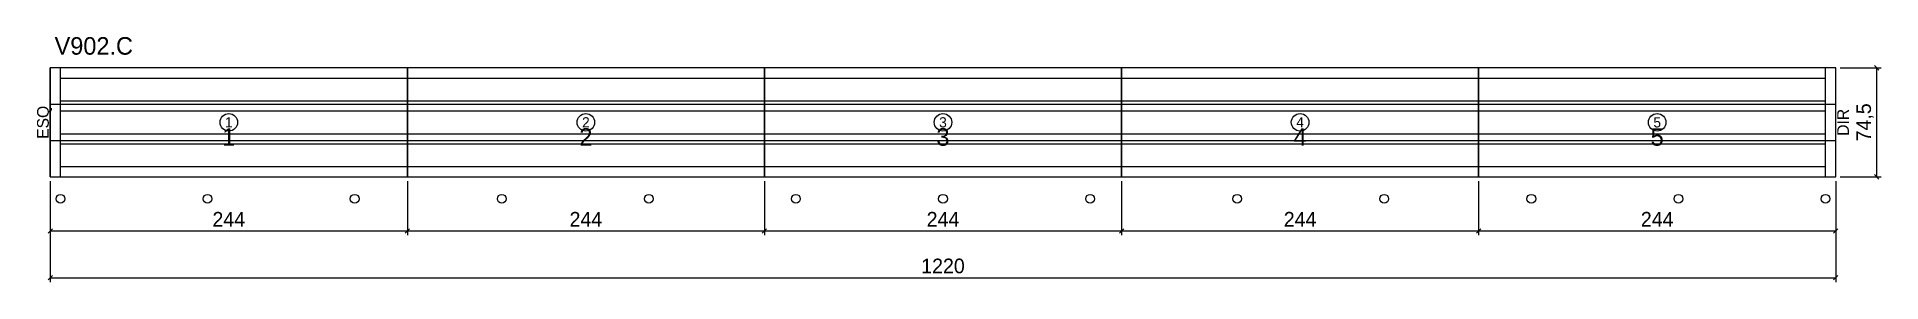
# Model space of a CAD drawing. Extents: x -10500 to 3070, y -7140 to 1250.
# Drawn here: x -9 to 1251, y -146 to 21 of the extents above; entities that cross this region are included whole.
import ezdxf
from ezdxf.enums import TextEntityAlignment as Align

# ---------------------------------------------------------------- set-up
doc = ezdxf.new("R2010")
doc.units = 0
for name, color, linetype in [('5', 5, 'Continuous'), ('COTA', 241, 'Continuous'), ('Escoras', 224, 'Continuous'), ('NOMENCLATURA', 7, 'Continuous'), ('Painéis', 200, 'Continuous'), ('SARR_2.2x7', 40, 'Continuous'), ('SARR_EDITAR', 141, 'Continuous')]:
    doc.layers.add(name, color=color, linetype=linetype)
doc.dimstyles.new('PAINEL', dxfattribs={"dimtxt": 10, "dimasz": 3, "dimexe": 3, "dimexo": 3, "dimgap": 3, "dimtad": 1, "dimblk": 'OBLIQUE', "dimblk1": 'OBLIQUE', "dimcen": 2.5, "dimclrd": 4, "dimclre": 4, "dimclrt": 240, "dimazin": 3, "dimtfac": 1, "dimtmove": 0, "dimatfit": 3})

msp = doc.modelspace()

# ---------------------------------------------------------------- texts
at = {"layer": '5'}
for s, p in [('ESQ', (-5, -37.25)), ('DIR', (1225, -37.25))]:
    msp.add_text(s, height=8, rotation=90, dxfattribs=at).set_placement(p, align=Align.MIDDLE_CENTER)
for s, p in [('1', (122, -47.25)), ('2', (366, -47.25)), ('3', (610, -47.25)), ('4', (854, -47.25)), ('5', (1098, -47.25))]:
    msp.add_text(s, height=12, dxfattribs=at).set_placement(p, align=Align.MIDDLE_CENTER)
at = {"layer": 'NOMENCLATURA'}
msp.add_text('V902.C', height=12, dxfattribs=at).set_placement((3, 9))

# ---------------------------------------------------------------- blocks, each defined once
blk = doc.blocks.new('nf1')
blk.add_circle((0, 0), 6)
blk.add_text('1', height=7).set_placement((0, 0), align=Align.MIDDLE_CENTER)
blk = doc.blocks.new('nf2')
blk.add_circle((0, 0), 6)
blk.add_text('2', height=7).set_placement((0, 0), align=Align.MIDDLE_CENTER)
blk = doc.blocks.new('nf3')
blk.add_circle((0, 0), 6)
blk.add_text('3', height=7).set_placement((0, 0), align=Align.MIDDLE_CENTER)
blk = doc.blocks.new('nf4')
blk.add_circle((0, 0), 6)
blk.add_text('4', height=7).set_placement((0, 0), align=Align.MIDDLE_CENTER)
blk = doc.blocks.new('nf5')
blk.add_circle((0, 0), 6)
blk.add_text('5', height=7).set_placement((0, 0), align=Align.MIDDLE_CENTER)
blk = doc.blocks.new('_OBLIQUE')
at = {"color": 0, "linetype": 'BYBLOCK'}
blk.add_line((-0.5, -0.5), (0.5, 0.5), dxfattribs=at)

# ---------------------------------------------------------------- dimensions: what is measured, and where the dimension line sits
at = {"layer": 'COTA'}
msp.add_linear_dim(base=(1248, -74.5), p1=(1220, -74.5), p2=(1220, 0), angle=90, dimstyle='PAINEL', dxfattribs=at).render()
for base, p1, p2 in [((0, -111.5), (0, -74.5), (244, -74.5)), ((0, -143.5), (0, -74.5), (1220, -74.5)), ((244, -111.5), (244, -74.5), (488, -74.5)), ((488, -111.5), (488, -74.5), (732, -74.5)), ((732, -111.5), (732, -74.5), (976, -74.5)), ((976, -111.5), (976, -74.5), (1220, -74.5))]:
    msp.add_linear_dim(base=base, p1=p1, p2=p2, dimstyle='PAINEL', dxfattribs=at).render()

# ---------------------------------------------------------------- linework, layer by layer
at = {"layer": 'Escoras'}
for centre in [(7, -89.5), (107.5, -89.5), (208, -89.5), (308.5, -89.5), (409, -89.5), (509.5, -89.5), (610, -89.5), (710.5, -89.5), (811, -89.5), (911.5, -89.5), (1012, -89.5), (1112.5, -89.5), (1213, -89.5)]:
    msp.add_circle(centre, 3, dxfattribs=at)
at = {"layer": 'Painéis'}
for p, q in [((244, -74.5), (244, 0)), ((488, -74.5), (488, 0)), ((732, -74.5), (732, 0)), ((976, -74.5), (976, 0)), ((0, -24.833), (244, -24.833)), ((244, -24.833), (488, -24.833)), ((488, -24.833), (732, -24.833)), ((732, -24.833), (976, -24.833)), ((976, -24.833), (1220, -24.833)), ((0, -49.667), (244, -49.667)), ((244, -49.667), (488, -49.667)), ((488, -49.667), (732, -49.667)), ((732, -49.667), (976, -49.667)), ((976, -49.667), (1220, -49.667))]:
    msp.add_line(p, q, dxfattribs=at)
for points in [[(0, -74.5), (244, -74.5), (244, 0), (0, 0)], [(244, -74.5), (488, -74.5), (488, 0), (244, 0)], [(488, -74.5), (732, -74.5), (732, 0), (488, 0)], [(732, -74.5), (976, -74.5), (976, 0), (732, 0)], [(976, -74.5), (1220, -74.5), (1220, 0), (976, 0)]]:
    msp.add_lwpolyline(points, close=True, dxfattribs=at)
at = {"layer": 'SARR_2.2x7'}
for p, q in [((7, -74.5), (7, 0)), ((1213, -74.5), (1213, 0)), ((7, -7), (244, -7)), ((244, -7), (488, -7)), ((488, -7), (732, -7)), ((732, -7), (976, -7)), ((976, -7), (1213, -7)), ((7, -22.5), (244, -22.5)), ((244, -22.5), (488, -22.5)), ((488, -22.5), (732, -22.5)), ((732, -22.5), (976, -22.5)), ((976, -22.5), (1213, -22.5)), ((7, -29.5), (244, -29.5)), ((244, -29.5), (488, -29.5)), ((488, -29.5), (732, -29.5)), ((732, -29.5), (976, -29.5)), ((976, -29.5), (1213, -29.5)), ((7, -45), (244, -45)), ((244, -45), (488, -45)), ((488, -45), (732, -45)), ((732, -45), (976, -45)), ((976, -45), (1213, -45)), ((7, -52), (244, -52)), ((244, -52), (488, -52)), ((488, -52), (732, -52)), ((732, -52), (976, -52)), ((976, -52), (1213, -52)), ((7, -67.5), (244, -67.5)), ((244, -67.5), (488, -67.5)), ((488, -67.5), (732, -67.5)), ((732, -67.5), (976, -67.5)), ((976, -67.5), (1213, -67.5))]:
    msp.add_line(p, q, dxfattribs=at)
at = {"layer": 'SARR_EDITAR'}
for p, q in [((0, -74.5), (0, 0)), ((1220, -74.5), (1220, 0))]:
    msp.add_line(p, q, dxfattribs=at)

# ---------------------------------------------------------------- block references
at = {"layer": 'COTA'}
for name, p in [('nf1', (122, -37.25)), ('nf2', (366, -37.25)), ('nf3', (610, -37.25)), ('nf4', (854, -37.25)), ('nf5', (1098, -37.25))]:
    msp.add_blockref(name, p, dxfattribs=at)

msp.set_redraw_order([(e.dxf.handle, doc.entitydb.next_handle()) for e in msp.query("TEXT MTEXT ATTDEF DIMENSION ARC_DIMENSION")])  # texts and dimensions are drawn at this point

doc.saveas('drawing.dxf')
